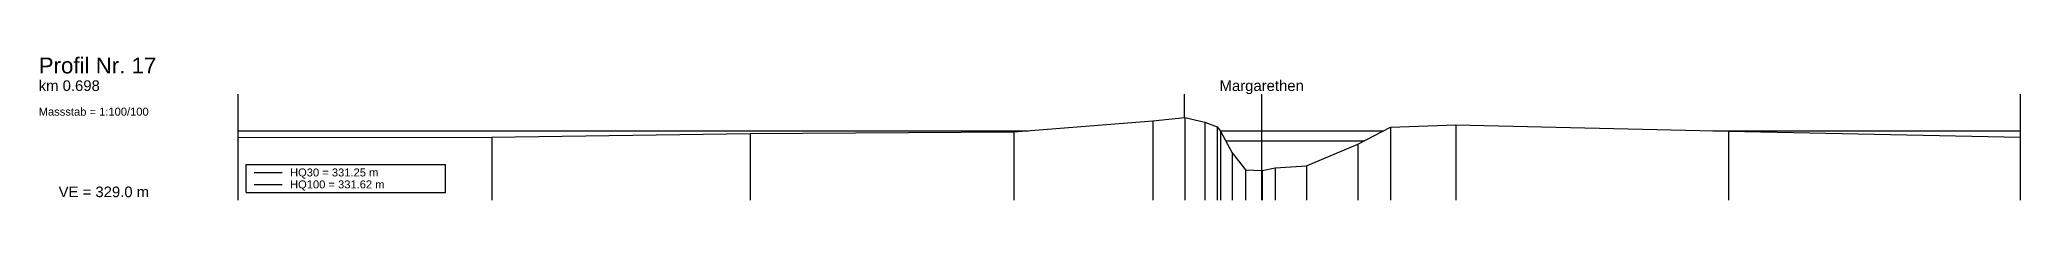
# Model space of a CAD drawing. Header units: millimetres. Extents: x -8 to 79, y -83 to 317.
# Drawn here: x -7.5 to 67, y 249 to 254.4 of the extents above; entities that cross this region are included whole.
import ezdxf
from ezdxf.enums import TextEntityAlignment as Align

# ---------------------------------------------------------------- set-up
doc = ezdxf.new("R2010")
doc.units = ezdxf.units.MM
doc.styles.get("Standard").update_dxf_attribs({"font": 'arial.ttf'})

msp = doc.modelspace()

# ---------------------------------------------------------------- texts
for s, height, p in [('Profil Nr. 17', 0.6, (-7.5, 253.6)), ('km 0.698', 0.4, (-7.5, 253)), ('Massstab = 1:100/100', 0.3, (-7.5, 252.1)), ('VE = 329.0 m', 0.4, (-6.75, 249))]:
    msp.add_text(s, height=height).set_placement(p, align=Align.BOTTOM_LEFT)
at = {"color": 1}
msp.add_text('Margarethen', height=0.4, dxfattribs=at).set_placement((38.483, 253), align=Align.BOTTOM_CENTER)
for s, p in [('HQ30 = 331.25 m', (1.95, 250.05)), ('HQ100 = 331.62 m', (1.95, 249.6))]:
    msp.add_text(s, height=0.3).set_placement(p, align=Align.MIDDLE_LEFT)

# ---------------------------------------------------------------- linework, layer by layer
at = {"layer": 'axis', "color": 1}
msp.add_line((38.483, 249), (38.483, 253), dxfattribs=at)
at = {"layer": 'frame'}
for p, q in [((0, 249), (0, 253)), ((67.008, 249), (67.008, 253)), ((0.3, 249.3), (0.3, 250.35)), ((0.3, 250.35), (7.8, 250.35)), ((7.8, 249.3), (7.8, 250.35)), ((0.3, 249.3), (7.8, 249.3))]:
    msp.add_line(p, q, dxfattribs=at)
at = {"layer": 'HQ100', "color": 3}
for p, q in [((0, 251.623), (29.703, 251.623)), ((36.916, 251.623), (43.07, 251.623)), ((55.443, 251.623), (67.008, 251.623)), ((0.6, 249.6), (1.65, 249.6))]:
    msp.add_line(p, q, dxfattribs=at)
at = {"layer": 'HQ30', "color": 2}
for p, q in [((37.122, 251.246), (42.356, 251.246)), ((0.6, 250.05), (1.65, 250.05))]:
    msp.add_line(p, q, dxfattribs=at)
at = {"layer": 'levee', "color": 1}
msp.add_line((35.584, 252.12), (35.584, 253), dxfattribs=at)
at = {"layer": 'marker', "color": 253}
for p, q in [((34.395, 252), (34.395, 249)), ((35.587, 252.12), (35.587, 249)), ((36.345, 251.94), (36.345, 249)), ((36.811, 251.77), (36.811, 249)), ((43.329, 251.76), (43.329, 249)), ((45.776, 251.84), (45.776, 249)), ((9.543, 251.38), (9.543, 249)), ((19.247, 251.52), (19.247, 249)), ((29.164, 251.58), (29.164, 249)), ((36.932, 251.6), (36.932, 249)), ((42.097, 251.11), (42.097, 249)), ((56.036, 251.61), (56.036, 249)), ((37.366, 250.79), (37.366, 249)), ((40.167, 250.3), (40.167, 249)), ((37.871, 250.15), (37.871, 249)), ((38.498, 250.13), (38.498, 249)), ((38.994, 250.23), (38.994, 249))]:
    msp.add_line(p, q, dxfattribs=at)
at = {"layer": 'profile'}
msp.add_lwpolyline([(0, 251.37), (9.543, 251.38), (19.247, 251.52), (29.164, 251.58), (34.395, 252), (35.587, 252.12), (36.345, 251.94), (36.811, 251.77), (36.932, 251.6), (37.366, 250.79), (37.871, 250.15), (38.498, 250.13), (38.994, 250.23), (40.167, 250.3), (42.097, 251.11), (43.329, 251.76), (45.776, 251.84), (56.036, 251.61), (67.008, 251.38)], dxfattribs=at)

msp.set_redraw_order([(e.dxf.handle, doc.entitydb.next_handle()) for e in msp.query("TEXT MTEXT ATTDEF DIMENSION ARC_DIMENSION")])  # texts and dimensions are drawn at this point

doc.saveas('drawing.dxf')
